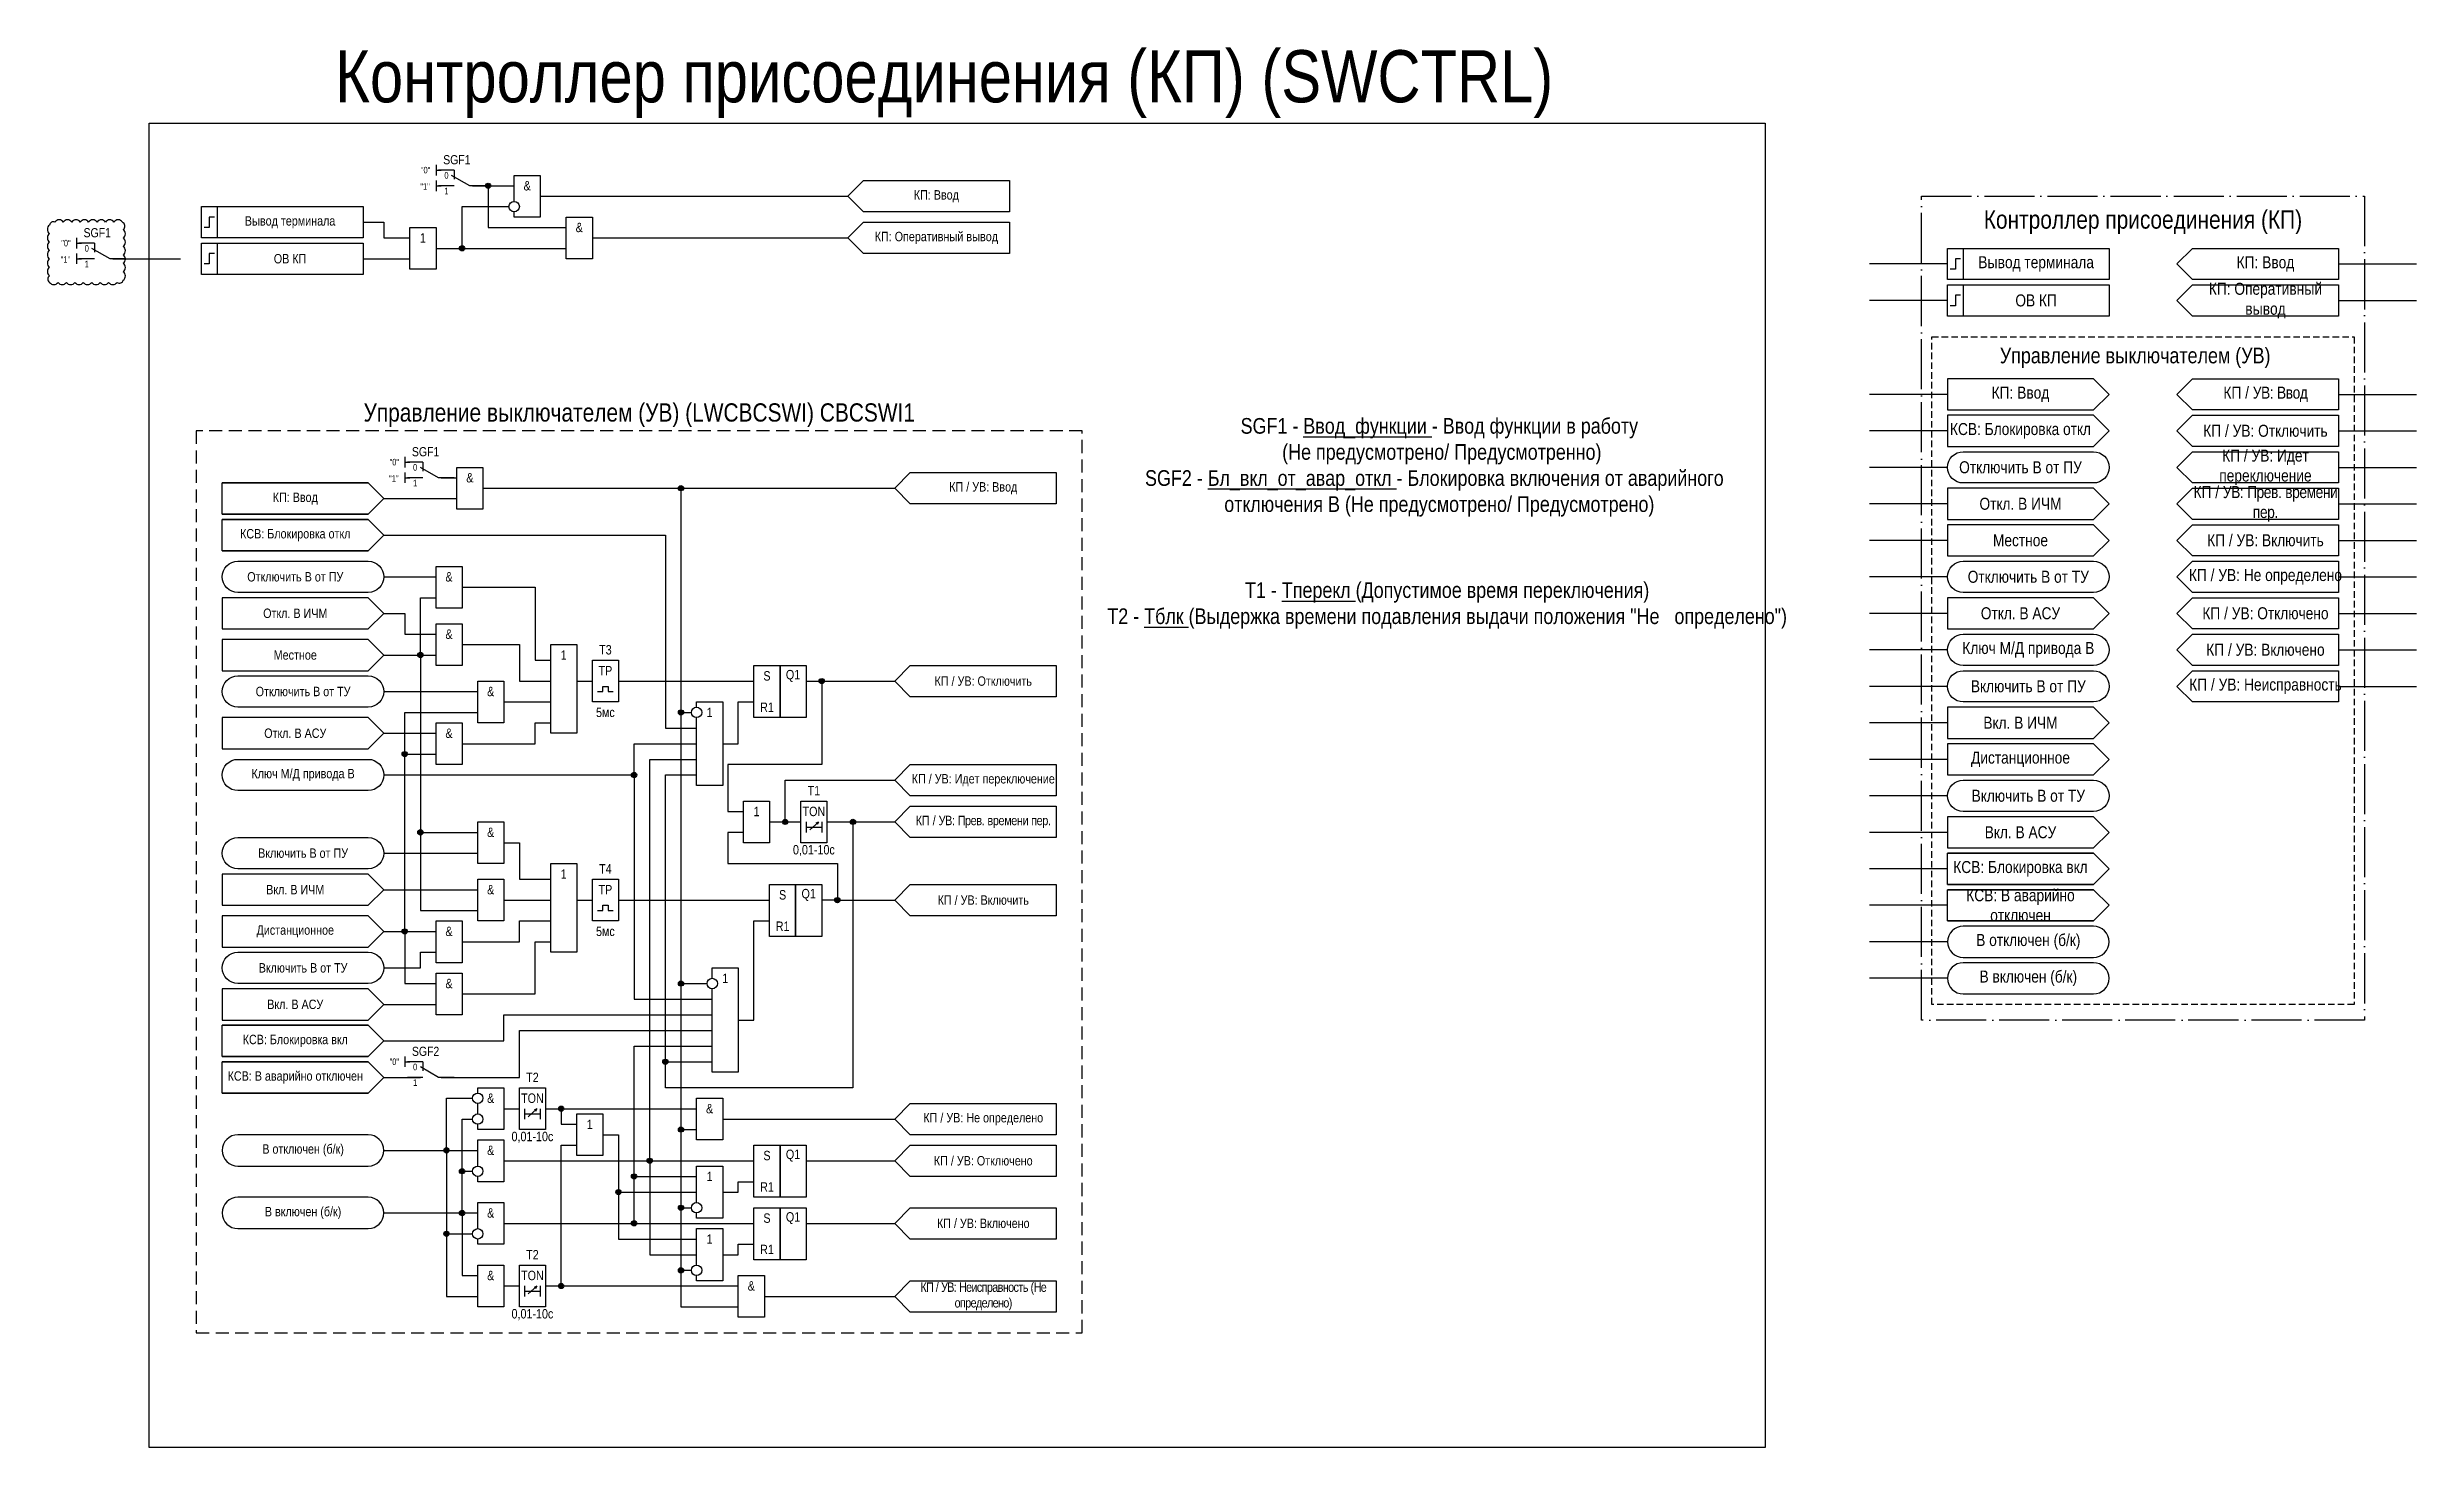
# Model space of a CAD drawing. Header units: millimetres. Extents: x -1332 to 815, y 0 to 663.
# Drawn here: x -19.6 to 435, y 0 to 268.5 of the extents above; entities that cross this region are included whole.
import ezdxf
from ezdxf.enums import TextEntityAlignment as Align

# ---------------------------------------------------------------- set-up
doc = ezdxf.new("R2010")
doc.units = ezdxf.units.MM
doc.linetypes.add('ACAD_ISO04W100', pattern=[30, 24, -3, 0, -3])
doc.linetypes.add('штриховая2', pattern=[0.375, 0.25, -0.125])
doc.layers.add('TEXT', color=7, linetype='Continuous', lineweight=25)
doc.layers.add('Основная', color=7, linetype='Continuous')
doc.styles.add('2.5_Gost_RD', font='ARIALN.TTF', dxfattribs={"height": 2.5})
doc.styles.add('3.5_Gost_RD', font='ARIALN.TTF', dxfattribs={"height": 3.5})
doc.styles.add('Вывод', font='ARIALN.TTF', dxfattribs={"height": 2.5})
doc.styles.add('Компонент', font='ARIALN.TTF', dxfattribs={"height": 3.5})

msp = doc.modelspace()

# ---------------------------------------------------------------- texts
at = {"color": 30, "ltscale": 100, "attachment_point": 5, "style": '3.5_Gost_RD'}
for s, insert, char_height, width in [('{\\C3;Контроллер присоединения (КП) (SWCTRL)}', (152.5, 261.5), 10, 305), ('Управление выключателем (УВ) (LWCBCSWI) {\\C6;CBCSWI1}', (94, 198), 3.5, 170), ('\\PТ1 - {\\LТперекл} (Допустимое время переключения)\\PТ2 - {\\LТблк }(Выдержка времени подавления выдачи положения "Не ^I^Iопределено")', (249, 164), 3, 125)]:
    msp.add_mtext(s, dxfattribs=dict(at, insert=insert, char_height=char_height, width=width))
at = {"ltscale": 100, "char_height": 1.25, "attachment_point": 1, "style": '3.5_Gost_RD'}
for insert in [(52, 242.5), (46, 186.5)]:
    msp.add_mtext_dynamic_manual_height_columns('"1"', width=2, gutter_width=17.5, heights=[0], dxfattribs=dict(at, insert=insert))
at = {"ltscale": 100, "attachment_point": 5, "style": '2.5_Gost_RD'}
for s, insert, char_height, width in [('&', (72.5, 242), 1.8, 5), ('1', (52.5, 232), 1.8, 5), ('&', (82.5, 234), 1.8, 5), ('КП: Ввод', (406, 227), 2.3, 28), ('КП: Оперативный вывод', (406, 220), 2.3, 28), ('КП / {\\T0.95;УВ: Ввод}', (406, 202), 2.3, 28), ('КП / УВ: Отключить', (406, 195), 2.3, 28), ('КП / УВ: Идет переключение', (406, 188), 2.3, 28), ('{\\C256;&}', (61.5, 186), 1.8, 5), ('Отключить В от ПУ', (359, 188), 2.3, 28), ('Откл. В ИЧМ', (359, 181), 2.3, 28), ('КП / {\\T0.95;УВ: Прев. времени пер.}', (406, 181), 2.3, 28), ('Местное', (359, 174), 2.3, 28), ('КП / УВ: Включить', (406, 174), 2.3, 28), ('Отключить В от ТУ', (360.5, 167), 2.3, 31), ('КП / УВ: Не определено', (406, 167), 2.3, 28), ('{\\C256;&}', (57.5, 167), 1.8, 5), ('Откл. В АСУ', (359, 160), 2.3, 28), ('КП / УВ: Отключено', (406, 160), 2.3, 28), ('{\\C256;&}', (57.5, 156), 1.8, 5), ('Ключ М/Д привода В', (360.5, 153), 2.3, 31), ('1', (79.5, 152), 1.8, 5), ('T3', (87.5, 153), 1.8, 5), ('КП / УВ: Включено', (406, 153), 2.3, 28), ('{\\C256;&}', (65.5, 145), 1.8, 5), ('TP', (87.5, 149), 1.8, 5), ('S', (118.5, 148), 1.8, 5), ('Q1', (123.5, 148), 1.8, 5), ('Включить В от ПУ', (360.5, 146), 2.3, 31), ('КП / УВ: Неисправность ', (406, 146), 2.3, 28), ('5мс', (87.5, 141), 1.8, 5), ('1', (107.5, 141), 1.8, 5), ('R1', (118.5, 142), 1.8, 5), ('{\\C256;&}', (57.5, 137), 1.8, 5), ('Вкл. В ИЧМ', (359, 139), 2.3, 28), ('Дистанционное', (359, 132), 2.3, 28), ('1', (116.5, 122), 1.8, 5), ('TON', (127.5, 122), 1.8, 5), ('T1', (127.5, 126), 1.8, 5), ('Включить В от ТУ', (360.5, 125), 2.3, 31), ('{\\C256;&}', (65.5, 118), 1.8, 5), ('Вкл. В АСУ', (359, 118), 2.3, 28), ('0,01-10с', (127.5, 114.5), 1.8, 5), ('1', (79.5, 110), 1.8, 5), ('T4', (87.5, 111), 1.8, 5), ('{\\C256;&}', (65.5, 107), 1.8, 5), ('TP', (87.5, 107), 1.8, 5), ('S', (121.5, 106), 1.8, 5), ('Q1', (126.5, 106), 1.8, 5), ('R1', (121.5, 100), 1.8, 5), ('{\\C256;&}', (57.5, 99), 1.8, 5), ('5мс', (87.5, 99), 1.8, 5), ('{\\C256;&}', (57.5, 89), 1.8, 5), ('1', (110.5, 90), 1.8, 5), ('T2', (73.5, 71), 1.8, 5), ('&', (65.5, 67), 1.8, 5), ('TON', (73.5, 67), 1.8, 5), ('&', (107.5, 65), 1.8, 5), ('0,01-10с', (73.5, 59.5), 1.8, 5), ('1', (84.5, 62), 1.8, 5), ('&', (65.5, 57), 1.8, 5), ('S', (118.5, 56), 1.8, 5), ('Q1', (123.5, 56), 1.8, 5), ('1', (107.5, 52), 1.8, 5), ('R1', (118.5, 50), 1.8, 5), ('&', (65.5, 45), 1.8, 5), ('S', (118.5, 44), 1.8, 5), ('Q1', (123.5, 44), 1.8, 5), ('T2', (73.5, 37), 1.8, 5), ('1', (107.5, 40), 1.8, 5), ('R1', (118.5, 38), 1.8, 5), ('&', (65.5, 33), 1.8, 5), ('TON', (73.5, 33), 1.8, 5), ('&', (115.5, 31), 1.8, 5), ('0,01-10с', (73.5, 25.5), 1.8, 5)]:
    msp.add_mtext(s, dxfattribs=dict(at, insert=insert, char_height=char_height, width=width))
at = {"color": 0, "ltscale": 100, "width": 28, "attachment_point": 5, "style": '2.5_Gost_RD'}
for s, insert, char_height in [('КП: Ввод', (151, 240), 1.8), ('{\\C256;Вывод терминала}', (27, 235), 1.8), ('КП: Оперативный вывод', (151, 232), 1.8), ('{\\C256;ОВ КП}', (27, 228), 1.8), ('{\\C256;Вывод терминала}', (362, 227), 2.3), ('{\\C256;ОВ КП}', (362, 220), 2.3), ('{\\C256;КП: Ввод}', (28, 182), 1.8), ('КП / УВ: Ввод', (160, 184), 1.8), ('{\\C256;КСВ: Блокировка откл}', (28, 175), 1.8), ('Отключить В от ПУ', (28, 167), 1.8), ('Откл. В ИЧМ', (28, 160), 1.8), ('Местное', (28, 152), 1.8), ('Отключить В от ТУ', (29.5, 145), 1.8), ('КП / УВ: Отключить', (160, 147), 1.8), ('Откл. В АСУ', (28, 137), 1.8), ('Ключ М/Д привода В', (29.5, 129), 1.8), ('КП / УВ: Идет переключение', (160, 128), 1.8), ('КП / {\\T0.95;УВ: Прев. времени пер.}', (160, 120), 1.8), ('Включить В от ПУ', (29.5, 114), 1.8), ('Вкл. В ИЧМ', (28, 107), 1.8), ('КП / УВ: Включить', (160, 105), 1.8), ('Дистанционное', (28, 99), 1.8), ('Включить В от ТУ', (29.5, 92), 1.8), ('Вкл. В АСУ', (28, 85), 1.8), ('{\\C256;КСВ: Блокировка вкл}', (28, 78), 1.8), ('{\\C256;КСВ: В аварийно отключен}', (28, 71), 1.8), ('КП / УВ: Не определено', (160, 63), 1.8), ('В отключен (б/к)', (29.5, 57), 1.8), ('КП / УВ: Отключено', (160, 55), 1.8), ('В включен (б/к)', (29.5, 45), 1.8), ('КП / УВ: Включено', (160, 43), 1.8), ('{\\T0.9;КП / УВ: Неисправность (Не определено)}', (160, 29), 1.8)]:
    msp.add_mtext(s, dxfattribs=dict(at, insert=insert, char_height=char_height))
at = {"color": 30, "ltscale": 100, "true_color": 0xef8637, "attachment_point": 5, "style": '3.5_Gost_RD'}
for s, insert, char_height, width in [('Контроллер присоединения (КП)', (382.5, 235), 3.5, 85), ('Управление выключателем (УВ)', (381, 209), 3, 81)]:
    msp.add_mtext(s, dxfattribs=dict(at, insert=insert, char_height=char_height, width=width))
at = {"color": 6, "ltscale": 100, "insert": (-17, 228.5), "char_height": 1.25, "attachment_point": 1, "style": '3.5_Gost_RD'}
msp.add_mtext_dynamic_manual_height_columns('"1"', width=2, gutter_width=17.5, heights=[0], dxfattribs=at)
at = {"color": 6, "ltscale": 100, "insert": (247.5, 188), "char_height": 3, "width": 125, "attachment_point": 5, "style": '3.5_Gost_RD'}
msp.add_mtext('SGF1 - {\\LВвод_функции} - Ввод функции в работу \\P^I(Не предусмотрено/ Предусмотренно)\\PSGF2 - {\\LБл_вкл_от_авар_откл} - Блокировка включения от аварийного ^I^Iотключения В^I(Не предусмотрено/ Предусмотрено)', dxfattribs=at)
at = {"layer": 'TEXT', "ltscale": 100, "char_height": 2.3, "attachment_point": 5, "style": '2.5_Gost_RD'}
for s, insert, width in [('КП: Ввод', (359, 202), 28), ('КСВ: Блокировка откл', (359, 195), 28), ('КСВ: Блокировка вкл', (359, 111), 28), ('В отключен (б/к)', (360.5, 97), 31), ('В включен (б/к)', (360.5, 90), 31)]:
    msp.add_mtext(s, dxfattribs=dict(at, insert=insert, width=width))
at = {"layer": 'TEXT', "color": 0, "ltscale": 100, "insert": (359, 104), "char_height": 2.3, "width": 28, "attachment_point": 5, "style": '2.5_Gost_RD'}
msp.add_mtext('{\\C256;КСВ: В аварийно отключен}', dxfattribs=at)

# ---------------------------------------------------------------- blocks, each defined once
blk = doc.blocks.new('*U78')
at = {"layer": 'Основная', "color": 0}
blk.add_line((0, 0), (7, 4), dxfattribs=at)
at = {"layer": 'Основная', "ltscale": 0.35}
blk.add_line((6, 6), (6, 2.5), dxfattribs=at)
blk = doc.blocks.new('*U80')
at = {"layer": 'Основная', "color": 0}
for p, q in [((-3, 6), (-9, 6)), ((-3, 0), (-9, 0)), ((9, 0), (3, 0))]:
    blk.add_line(p, q, dxfattribs=at)
at = {"layer": 'Основная', "ltscale": 0.25, "xscale": -1}
blk.add_blockref('*U78', (3, 0), dxfattribs=at)
at = {"layer": 'Основная'}
for tag, height, style, p in [('ОУ', 3.5, 'Компонент', (-2, 10)), ('В1', 2.5, 'Вывод', (-14, 6)), ('В2', 2.5, 'Вывод', (-6, 4)), ('В3', 2.5, 'Вывод', (-6, -2))]:
    blk.add_attdef(tag, text='', height=height, dxfattribs=dict(at, style=style)).set_placement(p, align=Align.MIDDLE_CENTER)
blk = doc.blocks.new('Точка')
at = {"ltscale": 100}
h = blk.add_hatch(color=256, dxfattribs=at)
h.dxf.hatch_style = 1
edge = h.paths.add_edge_path()
edge.add_arc((0, 0), 0.5, 0, 360)
blk.add_circle((0, 0), 0.5, dxfattribs=at)

# ---------------------------------------------------------------- linework, layer by layer
at = {"ltscale": 100}
for p, q in [((55, 246), (55, 244)), ((55, 245), (56, 245)), ((55, 243), (55, 241)), ((55, 242), (56, 242)), ((50, 232), (50, 232)), ((345, 227), (330, 227)), ((420, 227), (435, 227)), ((345, 220), (330, 220)), ((420, 220), (435, 220)), ((345, 202), (330, 202)), ((420, 202), (435, 202)), ((345, 195), (330, 195)), ((420, 195), (435, 195)), ((49, 190), (49, 188)), ((49, 189), (50, 189)), ((49, 187), (49, 185)), ((345, 188), (330, 188)), ((420, 188), (435, 188)), ((49, 186), (50, 186)), ((345, 181), (330, 181)), ((420, 181), (435, 181)), ((345, 174), (330, 174)), ((420, 174), (435, 174)), ((345, 167), (330, 167)), ((420, 167), (435, 167)), ((345, 160), (330, 160)), ((420, 160), (435, 160)), ((345, 153), (330, 153)), ((420, 153), (435, 153)), ((345, 146), (330, 146)), ((420, 146), (435, 146)), ((345, 139), (330, 139)), ((345, 132), (330, 132)), ((345, 125), (330, 125)), ((130, 121), (130, 121)), ((345, 118), (330, 118)), ((345, 111), (330, 111)), ((132, 105), (143, 105)), ((345, 104), (330, 104)), ((345, 97), (330, 97)), ((345, 90), (330, 90)), ((49, 75), (49, 73)), ((49, 74), (50, 74)), ((76, 65), (76, 65)), ((76, 31), (76, 31))]:
    msp.add_line(p, q, dxfattribs=at)
at = {"color": 6, "ltscale": 100}
for p, q in [((-14, 232), (-14, 230)), ((-14, 231), (-13, 231)), ((-14, 229), (-14, 227)), ((-14, 228), (-13, 228))]:
    msp.add_line(p, q, dxfattribs=at)
at = {"color": 7, "ltscale": 100}
for p, q in [((126.7, 118.46), (128.37, 119.95)), ((128.37, 119.95), (127.85, 119.73)), ((128.37, 119.95), (128.11, 119.48)), ((72.7, 63.46), (74.37, 64.95)), ((74.37, 64.95), (73.85, 64.73)), ((74.37, 64.95), (74.11, 64.48)), ((72.7, 29.46), (74.37, 30.95)), ((74.37, 30.95), (73.85, 30.73)), ((74.37, 30.95), (74.11, 30.48))]:
    msp.add_line(p, q, dxfattribs=at)
at = {"color": 3, "ltscale": 100}
msp.add_lwpolyline([(0, 254), (310, 254), (310, 0), (0, 0)], close=True, dxfattribs=at)
at = {"ltscale": 100}
for points in [[(62, 242), (70, 242)], [(62, 242), (65, 242), (65, 234), (80, 234)], [(70, 239), (70, 244), (75, 244), (75, 236), (70, 236), (70, 237)], [(55, 230), (60, 230), (60, 238), (69, 238)], [(75, 240), (134, 240)], [(41, 235), (45, 235), (45, 232), (50, 232)], [(85, 232), (134, 232)], [(41, 228), (50, 228)], [(55, 230), (80, 230)], [(389, 227), (392, 230), (420, 230), (420, 224), (392, 224), (389, 227)], [(389, 220), (392, 223), (420, 223), (420, 217), (392, 217), (389, 220)], [(389, 202), (392, 205), (420, 205), (420, 199), (392, 199), (389, 202)], [(420, 192), (392, 192), (389, 195), (392, 198), (420, 198), (420, 192), (392, 192), (389, 195), (392, 198), (420, 198)], [(420, 185), (392, 185), (389, 188), (392, 191), (420, 191), (420, 185), (392, 185), (389, 188), (392, 191), (420, 191)], [(45, 182), (59, 182)], [(56, 186), (59, 186)], [(64, 184), (143, 184)], [(64, 184), (102, 184), (102, 141), (104, 141)], [(64, 184), (102, 184), (102, 89), (107, 89)], [(64, 184), (102, 184), (102, 46), (104, 46)], [(64, 184), (102, 184), (102, 27), (113, 27)], [(64, 184), (102, 184), (102, 61), (105, 61)], [(64, 184), (102, 184), (102, 34), (104, 34)], [(420, 178), (392, 178), (389, 181), (392, 184), (420, 184), (420, 178), (392, 178), (389, 181), (392, 184), (420, 184)], [(45, 175), (99, 175), (99, 138), (105, 138)], [(420, 171), (392, 171), (389, 174), (392, 177), (420, 177), (420, 171), (392, 171), (389, 174), (392, 177), (420, 177)], [(420, 164), (392, 164), (389, 167), (392, 170), (420, 170), (420, 164), (392, 164), (389, 167), (392, 170), (420, 170)], [(45, 167), (55, 167)], [(60, 165), (74, 165), (74, 151), (77, 151)], [(45, 152), (52, 152), (52, 163), (55, 163)], [(45, 160), (49, 160), (49, 156), (55, 156)], [(420, 157), (392, 157), (389, 160), (392, 163), (420, 163), (420, 157), (392, 157), (389, 160), (392, 163), (420, 163)], [(420, 150), (392, 150), (389, 153), (392, 156), (420, 156), (420, 150), (392, 150), (389, 153), (392, 156), (420, 156)], [(45, 152), (52, 152), (52, 118), (63, 118)], [(45, 152), (52, 152), (52, 103), (63, 103)], [(45, 152), (55, 152)], [(60, 154), (71, 154), (71, 147), (77, 147)], [(82, 147), (85, 147)], [(86, 145), (87, 145), (87, 146), (88, 146), (88, 145), (89, 145)], [(90, 147), (116, 147)], [(126, 147), (129, 147), (129, 131), (111, 131), (111, 122), (114, 122)], [(126, 147), (143, 147)], [(420, 143), (392, 143), (389, 146), (392, 149), (420, 149), (420, 143), (392, 143), (389, 146), (392, 149), (420, 149)], [(45, 145), (63, 145)], [(45, 99), (49, 99), (49, 141), (63, 141)], [(68, 143), (77, 143)], [(105, 142), (105, 143), (110, 143), (110, 127), (105, 127), (105, 140)], [(110, 135), (113, 135), (113, 143), (116, 143)], [(45, 137), (55, 137)], [(60, 135), (74, 135), (74, 139), (77, 139)], [(45, 129), (93, 129), (93, 135), (105, 135)], [(45, 99), (49, 99), (49, 133), (55, 133)], [(68, 55), (96, 55), (96, 132), (105, 132)], [(45, 129), (93, 129), (93, 86), (108, 86)], [(130, 120), (135, 120), (135, 69), (99, 69), (99, 129), (105, 129)], [(119, 120), (122, 120), (122, 128), (143, 128)], [(130, 120), (135, 120), (135, 69), (99, 69), (99, 74), (108, 74)], [(119, 120), (125, 120)], [(126, 120), (126, 118)], [(126, 119), (129, 119)], [(129, 120), (129, 118)], [(130, 120), (143, 120)], [(45, 114), (63, 114)], [(68, 116), (71, 116), (71, 109), (77, 109)], [(114, 118), (111, 118), (111, 112), (132, 112), (132, 105), (129, 105)], [(345, 108), (373, 108), (376, 111), (373, 114), (345, 114), (373, 114), (376, 111), (373, 108), (345, 108), (345, 114)], [(45, 107), (63, 107)], [(68, 105), (77, 105)], [(82, 105), (85, 105)], [(90, 105), (119, 105)], [(345, 101), (373, 101), (376, 104), (373, 107), (345, 107), (373, 107), (376, 104), (373, 101), (345, 101), (345, 107)], [(60, 97), (71, 97), (71, 101), (77, 101)], [(86, 103), (87, 103), (87, 104), (88, 104), (88, 103), (89, 103)], [(113, 82), (116, 82), (116, 101), (119, 101)], [(45, 99), (55, 99)], [(45, 99), (49, 99), (49, 89), (55, 89)], [(60, 87), (74, 87), (74, 97), (77, 97)], [(45, 92), (52, 92), (52, 95), (55, 95)], [(108, 90), (108, 92), (113, 92), (113, 72), (108, 72), (108, 88)], [(45, 85), (55, 85)], [(45, 78), (68, 78), (68, 83), (108, 83)], [(56, 71), (71, 71), (71, 80), (108, 80)], [(68, 43), (93, 43), (93, 77), (108, 77)], [(45, 71), (52, 71)], [(63, 68), (63, 69), (68, 69), (68, 61), (63, 61), (63, 62)], [(45, 57), (57, 57), (57, 67), (62, 67)], [(63, 64), (63, 66)], [(68, 65), (71, 65)], [(72, 65), (72, 63)], [(72, 64), (75, 64)], [(75, 65), (75, 63)], [(76, 65), (105, 65)], [(76, 65), (79, 65), (79, 62), (82, 62)], [(45, 45), (60, 45), (60, 63), (62, 63)], [(87, 60), (90, 60), (90, 49), (105, 49)], [(87, 60), (90, 60), (90, 40), (105, 40)], [(110, 63), (143, 63)], [(45, 57), (63, 57)], [(45, 57), (57, 57), (57, 41), (62, 41)], [(45, 57), (57, 57), (57, 29), (63, 29)], [(63, 54), (63, 59), (68, 59), (68, 51), (63, 51), (63, 52)], [(68, 55), (116, 55)], [(68, 55), (96, 55), (96, 37), (105, 37)], [(76, 31), (79, 31), (79, 58), (82, 58)], [(126, 55), (143, 55)], [(45, 45), (60, 45), (60, 53), (62, 53)], [(68, 43), (93, 43), (93, 52), (105, 52)], [(105, 47), (105, 54), (110, 54), (110, 44), (105, 44), (105, 45)], [(110, 49), (113, 49), (113, 51), (116, 51)], [(63, 42), (63, 47), (68, 47), (68, 39), (63, 39), (63, 40)], [(45, 45), (63, 45)], [(45, 45), (60, 45), (60, 33), (63, 33)], [(68, 43), (116, 43)], [(105, 35), (105, 42), (110, 42), (110, 32), (105, 32), (105, 33)], [(126, 43), (143, 43)], [(110, 37), (113, 37), (113, 39), (116, 39)], [(68, 31), (71, 31)], [(72, 31), (72, 29)], [(72, 30), (75, 30)], [(75, 31), (75, 29)], [(76, 31), (113, 31)], [(118, 29), (143, 29)]]:
    msp.add_lwpolyline(points, dxfattribs=at)
at = {"color": 0, "ltscale": 100}
for points in [[(134, 240), (137, 243), (165, 243), (165, 237), (137, 237), (134, 240)], [(134, 232), (137, 235), (165, 235), (165, 229), (137, 229), (134, 232)], [(143, 184), (146, 187), (174, 187), (174, 181), (146, 181), (143, 184)], [(14, 179), (42, 179), (45, 182), (42, 185), (14, 185), (42, 185), (45, 182), (42, 179), (14, 179), (14, 185)], [(14, 172), (42, 172), (45, 175), (42, 178), (14, 178), (42, 178), (45, 175), (42, 172), (14, 172), (14, 178)], [(174, 144), (146, 144), (143, 147), (146, 150), (174, 150), (174, 144), (146, 144), (143, 147), (146, 150), (174, 150)], [(174, 125), (146, 125), (143, 128), (146, 131), (174, 131), (174, 125), (146, 125), (143, 128), (146, 131), (174, 131)], [(174, 117), (146, 117), (143, 120), (146, 123), (174, 123), (174, 117), (146, 117), (143, 120), (146, 123), (174, 123)], [(174, 102), (146, 102), (143, 105), (146, 108), (174, 108), (174, 102), (146, 102), (143, 105), (146, 108), (174, 108)], [(14, 75), (42, 75), (45, 78), (42, 81), (14, 81), (42, 81), (45, 78), (42, 75), (14, 75), (14, 81)], [(14, 68), (42, 68), (45, 71), (42, 74), (14, 74), (42, 74), (45, 71), (42, 68), (14, 68), (14, 74)], [(174, 60), (146, 60), (143, 63), (146, 66), (174, 66), (174, 60), (146, 60), (143, 63), (146, 66), (174, 66)], [(174, 52), (146, 52), (143, 55), (146, 58), (174, 58), (174, 52), (146, 52), (143, 55), (146, 58), (174, 58)], [(174, 40), (146, 40), (143, 43), (146, 46), (174, 46), (174, 40), (146, 40), (143, 43), (146, 46), (174, 46)], [(174, 26), (146, 26), (143, 29), (146, 32), (174, 32), (174, 26), (146, 26), (143, 29), (146, 32), (174, 32)]]:
    msp.add_lwpolyline(points, dxfattribs=at)
at = {"ltscale": 100}
for points in [[(10, 238), (41, 238), (41, 232), (10, 232)], [(10, 238), (13, 238), (13, 232), (10, 232)], [(50, 234), (55, 234), (55, 226), (50, 226)], [(80, 236), (85, 236), (85, 228), (80, 228)], [(10, 231), (41, 231), (41, 225), (10, 225)], [(10, 231), (13, 231), (13, 225), (10, 225)], [(345, 230), (376, 230), (376, 224), (345, 224)], [(345, 230), (348, 230), (348, 224), (345, 224)], [(345, 223), (376, 223), (376, 217), (345, 217)], [(345, 223), (348, 223), (348, 217), (345, 217)], [(59, 188), (64, 188), (64, 180), (59, 180)], [(345, 184), (345, 178), (373, 178), (376, 181), (373, 184)], [(345, 177), (345, 171), (373, 171), (376, 174), (373, 177)], [(55, 169), (60, 169), (60, 161), (55, 161)], [(345, 163), (345, 157), (373, 157), (376, 160), (373, 163)], [(55, 158), (60, 158), (60, 150), (55, 150)], [(77, 154), (82, 154), (82, 137), (77, 137)], [(85, 151), (90, 151), (90, 143), (85, 143)], [(63, 147), (68, 147), (68, 139), (63, 139)], [(116, 150), (121, 150), (121, 140), (116, 140)], [(121, 150), (126, 150), (126, 140), (121, 140)], [(345, 142), (345, 136), (373, 136), (376, 139), (373, 142)], [(55, 139), (60, 139), (60, 131), (55, 131)], [(345, 135), (345, 129), (373, 129), (376, 132), (373, 135)], [(114, 124), (119, 124), (119, 116), (114, 116)], [(125, 124), (130, 124), (130, 116), (125, 116)], [(63, 120), (68, 120), (68, 112), (63, 112)], [(345, 121), (345, 115), (373, 115), (376, 118), (373, 121)], [(77, 112), (82, 112), (82, 95), (77, 95)], [(63, 109), (68, 109), (68, 101), (63, 101)], [(85, 109), (90, 109), (90, 101), (85, 101)], [(119, 108), (124, 108), (124, 98), (119, 98)], [(124, 108), (129, 108), (129, 98), (124, 98)], [(55, 101), (60, 101), (60, 93), (55, 93)], [(55, 91), (60, 91), (60, 83), (55, 83)], [(71, 69), (76, 69), (76, 61), (71, 61)], [(82, 64), (87, 64), (87, 56), (82, 56)], [(105, 67), (110, 67), (110, 59), (105, 59)], [(116, 58), (121, 58), (121, 48), (116, 48)], [(121, 58), (126, 58), (126, 48), (121, 48)], [(116, 46), (121, 46), (121, 36), (116, 36)], [(121, 46), (126, 46), (126, 36), (121, 36)], [(63, 35), (68, 35), (68, 27), (63, 27)], [(71, 35), (76, 35), (76, 27), (71, 27)], [(113, 33), (118, 33), (118, 25), (113, 25)]]:
    msp.add_lwpolyline(points, close=True, dxfattribs=at)
at = {"color": 251, "linetype": 'ACAD_ISO04W100', "lineweight": 30, "ltscale": 0.4, "true_color": 0x58595b}
msp.add_lwpolyline([(340, 240), (425, 240), (425, 82), (340, 82)], close=True, dxfattribs=at)
at = {"color": 3}
msp.add_lwpolyline([(-19.14, 223.47, 0.520567), (-17.52, 223.47, 0.520567), (-15.9, 223.47, 0.520567), (-14.28, 223.47, 0.520567), (-12.67, 223.47, 0.520567), (-11.05, 223.47, 0.520567), (-9.43, 223.47, 0.520567), (-7.81, 223.47, 0.520567), (-6.19, 223.47, 0.520567), (-5, 223.9, 0.520567), (-5, 225.51, 0.520567), (-5, 227.13, 0.520567), (-5, 228.75, 0.520567), (-5, 230.37, 0.520567), (-5, 231.99, 0.520567), (-5, 233.6, 0.520567), (-5.17, 235.05, 0.520567), (-6.79, 235.05, 0.520567), (-8.41, 235.05, 0.520567), (-10.03, 235.05, 0.520567), (-11.64, 235.05, 0.520567), (-13.26, 235.05, 0.520567), (-14.88, 235.05, 0.520567), (-16.5, 235.05, 0.520567), (-18.12, 235.05, 0.520567), (-19.14, 234.46, 0.520567), (-19.14, 232.84, 0.520567), (-19.14, 231.22, 0.520567), (-19.14, 229.6, 0.520567), (-19.14, 227.98, 0.520567), (-19.14, 226.37, 0.520567), (-19.14, 224.75, 0.520567)], format="xyb", close=True, dxfattribs=at)
at = {"lineweight": 30, "ltscale": 100}
for points in [[(12.5, 236), (11.5, 236), (11.5, 234), (10.5, 234)], [(12.5, 229), (11.5, 229), (11.5, 227), (10.5, 227)], [(347.5, 228), (346.5, 228), (346.5, 226), (345.5, 226)], [(347.5, 221), (346.5, 221), (346.5, 219), (345.5, 219)]]:
    msp.add_lwpolyline(points, dxfattribs=at)
at = {"color": 6, "ltscale": 100}
msp.add_lwpolyline([(-7, 228), (6, 228)], dxfattribs=at)
at = {"linetype": 'штриховая2', "ltscale": 5}
msp.add_lwpolyline([(342, 213), (423, 213), (423, 85), (342, 85)], close=True, dxfattribs=at)
at = {"linetype": 'штриховая2', "ltscale": 10}
msp.add_lwpolyline([(179, 195), (9, 195), (9, 22), (179, 22)], close=True, dxfattribs=at)
at = {"ltscale": 100}
for points in [[(348, 185, -1), (348, 191), (373, 191, -1), (373, 185)], [(348, 164, -1), (348, 170), (373, 170, -1), (373, 164)], [(348, 150, -1), (348, 156), (373, 156, -1), (373, 150)], [(348, 143, -1), (348, 149), (373, 149, -1), (373, 143)], [(348, 122, -1), (348, 128), (373, 128, -1), (373, 122)], [(348, 94), (373, 94, 1), (373, 100), (348, 100, 1)], [(348, 87), (373, 87, 1), (373, 93), (348, 93, 1)]]:
    msp.add_lwpolyline(points, format="xyb", close=True, dxfattribs=at)
at = {"color": 0, "ltscale": 100}
for points in [[(17, 164, -1), (17, 170), (42, 170, -1), (42, 164)], [(17, 142, -1), (17, 148), (42, 148, -1), (42, 142)], [(17, 126, -1), (17, 132), (42, 132, -1), (42, 126)], [(17, 111, -1), (17, 117), (42, 117, -1), (42, 111)], [(17, 89, -1), (17, 95), (42, 95, -1), (42, 89)], [(17, 54), (42, 54, 1), (42, 60), (17, 60, 1)], [(17, 42), (42, 42, 1), (42, 48), (17, 48, 1)]]:
    msp.add_lwpolyline(points, format="xyb", close=True, dxfattribs=at)
for points in [[(14, 163), (14, 157), (42, 157), (45, 160), (42, 163)], [(14, 155), (14, 149), (42, 149), (45, 152), (42, 155)], [(14, 140), (14, 134), (42, 134), (45, 137), (42, 140)], [(14, 110), (14, 104), (42, 104), (45, 107), (42, 110)], [(14, 102), (14, 96), (42, 96), (45, 99), (42, 102)], [(14, 88), (14, 82), (42, 82), (45, 85), (42, 88)]]:
    msp.add_lwpolyline(points, close=True, dxfattribs=at)
msp.add_circle((70, 238), 1)
at = {"ltscale": 100}
for centre in [(105, 141), (108, 89), (63, 67), (63, 63), (63, 53), (105, 46), (63, 41), (105, 34)]:
    msp.add_circle(centre, 1, dxfattribs=at)
at = {"layer": 'TEXT', "ltscale": 100}
for points in [[(345, 205), (345, 199), (373, 199), (376, 202), (373, 205)], [(345, 198), (345, 192), (373, 192), (376, 195), (373, 198)]]:
    msp.add_lwpolyline(points, close=True, dxfattribs=at)

# ---------------------------------------------------------------- block references
at = {"ltscale": 100}
for p in [(65, 242), (60, 230), (102, 184), (52, 152), (102, 141), (49, 133), (93, 129), (52, 118), (135, 120), (132, 105), (49, 99), (102, 89), (99, 74), (102, 61), (102, 46)]:
    msp.add_blockref('Точка', p, dxfattribs=at)
at = {"color": 1, "ltscale": 100}
for p in [(129, 147), (122, 120)]:
    msp.add_blockref('Точка', p, dxfattribs=at)
at = {"color": 2, "ltscale": 100}
for p in [(79, 65), (57, 57), (96, 55), (60, 53), (93, 52), (60, 45), (90, 49), (57, 41), (93, 43), (102, 34), (79, 31)]:
    msp.add_blockref('Точка', p, dxfattribs=at)
at = {"layer": 'Основная', "ltscale": 0.25, "xscale": 0.5, "yscale": 0.5, "zscale": 0.5}
for p, values in [((60, 242), {'ОУ': 'SGF1', 'В1': '"0"', 'В2': '0', 'В3': '1'}), ((54, 186), {'ОУ': 'SGF1', 'В1': '"0"', 'В2': '0', 'В3': '1'}), ((54, 71), {'ОУ': 'SGF2', 'В1': '"0"', 'В2': '0', 'В3': '1'})]:
    msp.add_blockref('*U80', p, dxfattribs=at).add_auto_attribs(values)
at = {"layer": 'Основная', "color": 6, "ltscale": 0.25, "xscale": 0.5, "yscale": 0.5, "zscale": 0.5}
msp.add_blockref('*U80', (-9, 228), dxfattribs=at).add_auto_attribs({'ОУ': 'SGF1', 'В1': '"0"', 'В2': '0', 'В3': '1'})

msp.set_redraw_order([(e.dxf.handle, doc.entitydb.next_handle()) for e in msp.query("TEXT MTEXT ATTDEF DIMENSION ARC_DIMENSION")])  # texts and dimensions are drawn at this point

doc.saveas('drawing.dxf')
